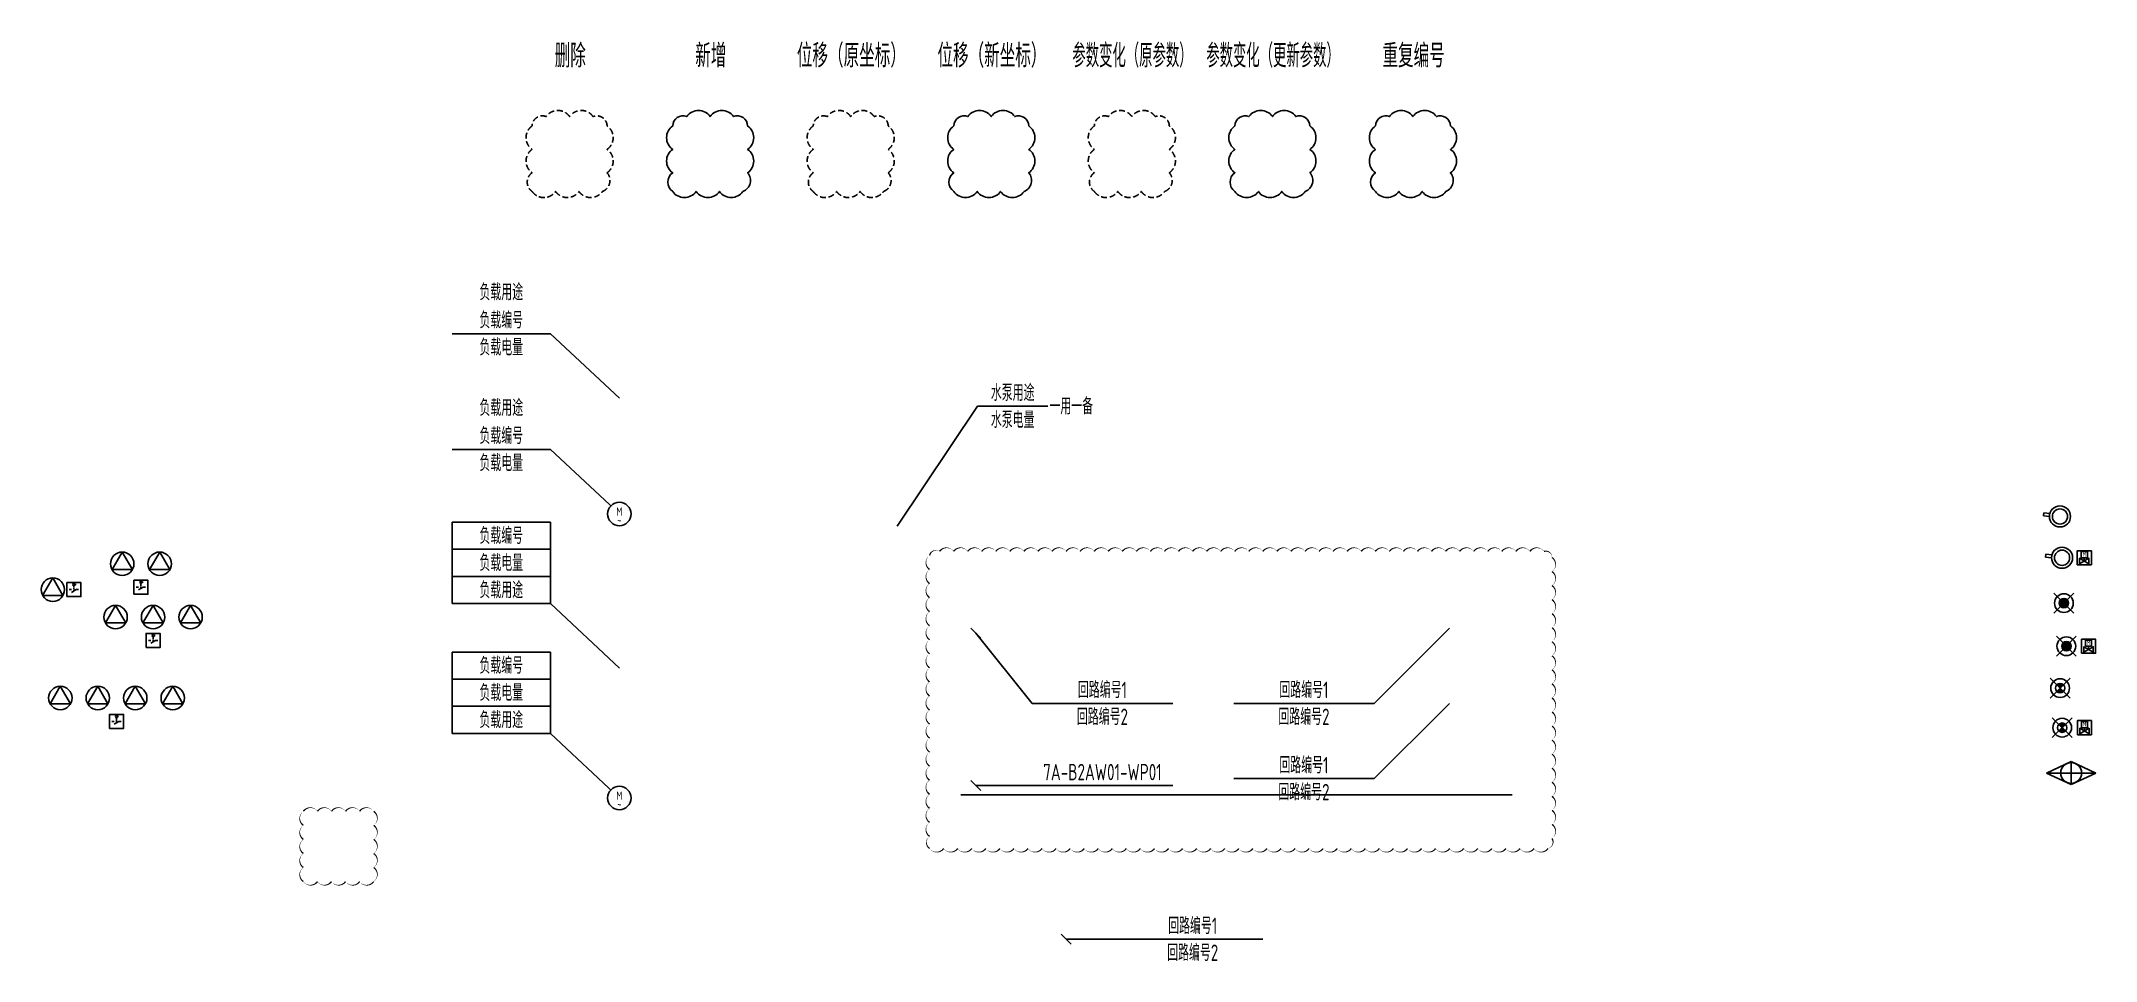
# Model space of a CAD drawing. Header units: millimetres. Extents: x -1040173 to 349982, y -145921 to 298175.
# Drawn here: x -498119 to -454263, y 14356 to 34000 of the extents above; entities that cross this region are included whole.
import ezdxf
from ezdxf.enums import TextEntityAlignment as Align

# ---------------------------------------------------------------- set-up
doc = ezdxf.new("R2010")
doc.units = ezdxf.units.MM
doc.header["$LTSCALE"] = 500
doc.header["$MEASUREMENT"] = 0
doc.linetypes.add('HIDDEN', pattern=[0.375, 0.25, -0.125])
doc.layers.get('0').update_dxf_attribs({"color": 255, "linetype": 'CONTINUOUS'})
doc.layers.get('DEFPOINTS').update_dxf_attribs({"linetype": 'CONTINUOUS'})
for name, color, linetype in [('AI-POWR-AUXL1', 2, 'CONTINUOUS'), ('E-FAS-DEVC', 3, 'CONTINUOUS'), ('E-POWR-EQPM', 3, 'CONTINUOUS'), ('E-UNIV-DIAG', 2, 'CONTINUOUS'), ('E-UNIV-EL', 140, 'CONTINUOUS'), ('E-UNIV-NOTE', 6, 'CONTINUOUS'), ('W-FRPT-SPRL-EQPM', 60, 'CONTINUOUS'), ('W-NOTE', 40, 'CONTINUOUS'), ('W-RAIN-EQPM', 60, 'CONTINUOUS')]:
    doc.layers.add(name, color=color, linetype=linetype)
for name, color, linetype, plot in [('AI-充电桩分组', 1, 'CONTINUOUS', False), ('AI-圈注', 1, 'CONTINUOUS', False), ('AI-总线校核', 1, 'CONTINUOUS', False), ('AI-提资比对', 1, 'CONTINUOUS', False)]:
    doc.layers.add(name, color=color, linetype=linetype, plot=plot)
doc.styles.add('TH-STYLE3', font='tssdeng.shx', dxfattribs={"width": 0.7, "bigfont": 'tssdchn.shx'})

msp = doc.modelspace()

# ---------------------------------------------------------------- texts
at = {"layer": 'E-UNIV-NOTE', "style": 'TH-STYLE3'}
for s, width, p in [('删除', 0.7, (-486825, 33714)), ('新增', 0.7, (-483825, 33714)), ('位移（原坐标）', 0.7, (-480825, 33714)), ('位移（新坐标）', 0.7, (-477825, 33714)), ('参数变化（原参数）', 0.6, (-474825, 33714)), ('参数变化（更新参数）', 0.6, (-471825, 33714)), ('重复编号', 0.7, (-468825, 33714))]:
    msp.add_text(s, height=500, dxfattribs=dict(at, width=width)).set_placement(p, align=Align.MIDDLE)

# ---------------------------------------------------------------- blocks, each defined once
blk = doc.blocks.new('E-BDB054')
blk.add_circle((0, 0), 2.5)
at = {"layer": 'E-UNIV-EL'}
blk.add_lwpolyline([(0, 2.5), (-2.17, -1.25), (2.17, -1.25)], close=True, dxfattribs=at)
blk = doc.blocks.new('单台潜水泵')
at = {"layer": 'E-POWR-EQPM'}
blk.add_blockref('E-BDB054', (0, -2.5), dxfattribs=at)
blk = doc.blocks.new('E-BFAS23-3')
blk.add_lwpolyline([(-1.5, -1.5), (-1.5, 1.5), (1.5, 1.5), (1.5, -1.5)], close=True)
at = {"layer": 'E-UNIV-EL'}
for p, q in [((-1, 0), (-0.5, 0)), ((0, 0.71), (0, 0.51)), ((0, 0.41), (0, 0.26)), ((0, 0.16), (0, 0.01)), ((0.2, 1.08), (0.45, 1.08)), ((0, -0.09), (0, -0.29))]:
    blk.add_line(p, q, dxfattribs=at)
blk.add_lwpolyline([(1, 0), (0.5, 0), (-0.5, -0.58)], dxfattribs=at)
blk.add_lwpolyline([(0, 1.46, -0.533333), (0, 0.71, -0.533333)], format="xyb", close=True, dxfattribs=at)
blk = doc.blocks.new('*U642')
for p in [(0, 0), (8, 0)]:
    blk.add_blockref('单台潜水泵', p)
at = {"layer": 'E-POWR-EQPM'}
blk.add_blockref('E-BFAS23-3', (4, -7.5), dxfattribs=at)
blk = doc.blocks.new('*U644')
for p in [(0, 0), (8, 0), (16, 0)]:
    blk.add_blockref('单台潜水泵', p)
at = {"layer": 'E-POWR-EQPM'}
blk.add_blockref('E-BFAS23-3', (8, -7.5), dxfattribs=at)
blk = doc.blocks.new('*U646')
for p in [(0, 0), (8, 0), (16, 0), (24, 0)]:
    blk.add_blockref('单台潜水泵', p)
at = {"layer": 'E-POWR-EQPM'}
blk.add_blockref('E-BFAS23-3', (12, -7.5), dxfattribs=at)
blk = doc.blocks.new('消防炮')
at = {"layer": 'W-FRPT-SPRL-EQPM'}
for p, q in [((-5.29, 0), (0, 2.47)), ((-5.29, 0), (0, -2.47)), ((5.29, 0), (-5.29, 0)), ((5.29, 0), (0, 2.47)), ((0, 2.47), (0, -2.47)), ((5.29, 0), (0, -2.47))]:
    blk.add_line(p, q, dxfattribs=at)
blk.add_circle((0, 0), 2.23, dxfattribs=at)
blk = doc.blocks.new('自动扫描射水喷头')
at = {"layer": 'W-NOTE'}
h = blk.add_hatch(color=8, dxfattribs=at)
h.dxf.hatch_style = 1
h.paths.add_polyline_path([(0.71, -0.71), (0, 0), (-0.71, -0.71, 0.414214)])
h.paths.add_polyline_path([(0.71, 0.71, 0.414214), (-0.71, 0.71), (0, 0)])
at = {"layer": 'W-FRPT-SPRL-EQPM'}
for p, q in [((2.12, 2.12), (-2.12, -2.12)), ((2.12, -2.12), (-2.12, 2.12))]:
    blk.add_line(p, q, dxfattribs=at)
for radius in [2, 1]:
    blk.add_circle((0, 0), radius, dxfattribs=at)
blk = doc.blocks.new('E-BFAS621-3')
blk.add_lwpolyline([(-1.5, -1.5), (-1.5, 1.5), (1.5, 1.5), (1.5, -1.5)], close=True)
at = {"layer": 'E-UNIV-EL'}
for p, q in [((-0.65, 1.3), (0.65, 1.3)), ((-0.65, 0), (-0.65, 1.3)), ((-0.65, 0), (0.65, 0)), ((0, 0), (0, -0.7)), ((0.65, 0), (0.65, 1.3))]:
    blk.add_line(p, q, dxfattribs=at)
blk.add_lwpolyline([(1, -1.28), (1, -0.12), (-1, -1.28), (-1, -0.12)], close=True, dxfattribs=at)
at = {"layer": 'E-UNIV-EL', "style": 'TH-STYLE3', "width": 0.7}
blk.add_attdef('F', text='', height=1, dxfattribs=at).set_placement((0, 0.65), align=Align.MIDDLE)
blk = doc.blocks.new('*U513')
blk.add_blockref('自动扫描射水喷头', (0, 0))
at = {"layer": 'E-FAS-DEVC'}
ref = blk.add_blockref('E-BFAS621-3', (4.75, 0), dxfattribs=at)
ref.add_attrib('F', 'M', dxfattribs={"layer": 'E-UNIV-EL', "height": 1, "style": 'TH-STYLE3', "width": 0.7}).set_placement((4.75, 0.75), align=Align.MIDDLE)
blk = doc.blocks.new('自动扫描射水高空水炮')
at = {"layer": 'W-FRPT-SPRL-EQPM'}
for p, q in [((-3.47, 0.76), (-3.55, 0.12)), ((-2.25, -0.04), (-3.55, 0.12)), ((-2.17, 0.6), (-3.47, 0.76))]:
    blk.add_line(p, q, dxfattribs=at)
for radius in [2.25, 1.62]:
    blk.add_circle((0, 0), radius, dxfattribs=at)
blk = doc.blocks.new('*U514')
blk.add_blockref('自动扫描射水高空水炮', (0, 0))
at = {"layer": 'E-FAS-DEVC'}
ref = blk.add_blockref('E-BFAS621-3', (4.75, 0), dxfattribs=at)
ref.add_attrib('F', 'M', dxfattribs={"layer": 'E-UNIV-EL', "height": 1, "style": 'TH-STYLE3', "width": 0.7}).set_placement((4.75, 0.75), align=Align.MIDDLE)
blk = doc.blocks.new('大空间智能灭火装置')
at = {"layer": 'W-FRPT-SPRL-EQPM'}
h = blk.add_hatch(color=8, dxfattribs=at)
edge = h.paths.add_edge_path()
edge.add_arc((0, 0), 1, 0, 360)
at = {"layer": 'W-RAIN-EQPM'}
h = blk.add_hatch(color=8, dxfattribs=at)
edge = h.paths.add_edge_path()
edge.add_arc((0, 0), 1, 0, 360)
at = {"layer": 'W-FRPT-SPRL-EQPM'}
for p, q in [((2.12, 2.12), (-2.12, -2.12)), ((2.12, -2.12), (-2.12, 2.12))]:
    blk.add_line(p, q, dxfattribs=at)
for radius in [2, 1]:
    blk.add_circle((0, 0), radius, dxfattribs=at)
blk = doc.blocks.new('*U515')
at = {"layer": 'E-FAS-DEVC'}
ref = blk.add_blockref('E-BFAS621-3', (4.75, 0), dxfattribs=at)
ref.add_attrib('F', 'M', dxfattribs={"layer": 'E-UNIV-EL', "height": 1, "style": 'TH-STYLE3', "width": 0.7}).set_placement((4.75, 0.75), align=Align.MIDDLE)
at = {"layer": 'W-FRPT-SPRL-EQPM'}
blk.add_blockref('大空间智能灭火装置', (0, 0), dxfattribs=at)
blk = doc.blocks.new('单台潜水泵1')
at = {"layer": 'E-POWR-EQPM'}
for name, p in [('E-BDB054', (0, -2.5)), ('E-BFAS23-3', (4.5, -2.5))]:
    blk.add_blockref(name, p, dxfattribs=at)
blk = doc.blocks.new('*U608')
at = {"layer": 'E-UNIV-NOTE'}
for q in [(0, 0), (32.13, 25.6)]:
    blk.add_line((17.13, 25.6), q, dxfattribs=at)
at = {"layer": 'E-UNIV-NOTE', "style": 'TH-STYLE3', "width": 0.7}
for tag, p in [('水泵用途', (24.63, 28.47)), ('主备关系', (37.13, 25.6)), ('水泵电量', (24.63, 22.7))]:
    blk.add_attdef(tag, text='', height=3.5, dxfattribs=at).set_placement(p, align=Align.MIDDLE_CENTER)
blk = doc.blocks.new('THHZXT_fault')
at = {"layer": 'AI-总线校核'}
blk.add_lwpolyline([(-750, -750, 0, 30, 0.520567), (-450, -750, 0, 30, 0.520567), (-150, -750, 0, 30, 0.520567), (150, -750, 0, 30, 0.520567), (450, -750, 0, 30, 0.520567), (750, -750, 0, 30, 0.520567), (750, -450, 0, 30, 0.520567), (750, -150, 0, 30, 0.520567), (750, 150, 0, 30, 0.520567), (750, 450, 0, 30, 0.520567), (750, 750, 0, 30, 0.520567), (450, 750, 0, 30, 0.520567), (150, 750, 0, 30, 0.520567), (-150, 750, 0, 30, 0.520567), (-450, 750, 0, 30, 0.520567), (-750, 750, 0, 30, 0.520567), (-750, 450, 0, 30, 0.520567), (-750, 150, 0, 30, 0.520567), (-750, -150, 0, 30, 0.520567), (-750, -450, 0, 30, 0.520567)], format="xyseb", close=True, dxfattribs=at)
blk = doc.blocks.new('*U637')
at = {"layer": 'E-UNIV-DIAG', "color": 1}
for q in [(-35.7, 13.78), (0, 0)]:
    blk.add_line((-14.7, 13.78), q, dxfattribs=at)
at = {"layer": 'DEFPOINTS', "style": 'TH-STYLE3', "width": 0.7}
blk.add_attdef('负载用途', text='', height=3.5, dxfattribs=at).set_placement((-25.2, 22.68), align=Align.MIDDLE_CENTER)
at = {"layer": 'E-UNIV-NOTE', "style": 'TH-STYLE3', "width": 0.7}
for tag, p in [('负载编号', (-25.2, 16.68)), ('负载电量', (-25.2, 10.88))]:
    blk.add_attdef(tag, text='', height=3.5, dxfattribs=at).set_placement(p, align=Align.MIDDLE_CENTER)
blk = doc.blocks.new('E-BDB052')
blk.add_circle((0, 0), 2.5)
at = {"layer": 'E-UNIV-EL', "style": 'TH-STYLE3', "width": 0.7}
for s, p in [('M', (0, 0.5)), ('~', (0, -1.5))]:
    blk.add_text(s, height=1.8, dxfattribs=at).set_placement(p, align=Align.MIDDLE)
blk = doc.blocks.new('*U638')
at = {"layer": 'E-UNIV-DIAG', "color": 1}
for q in [(-35.7, 13.78), (0, 0)]:
    blk.add_line((-14.7, 13.78), q, dxfattribs=at)
at = {"layer": 'DEFPOINTS', "style": 'TH-STYLE3', "width": 0.7}
blk.add_attdef('负载用途', text='', height=3.5, dxfattribs=at).set_placement((-25.2, 22.68), align=Align.MIDDLE_CENTER)
at = {"layer": 'E-UNIV-NOTE', "style": 'TH-STYLE3', "width": 0.7}
for tag, p in [('负载编号', (-25.2, 16.68)), ('负载电量', (-25.2, 10.88))]:
    blk.add_attdef(tag, text='', height=3.5, dxfattribs=at).set_placement(p, align=Align.MIDDLE_CENTER)
blk.add_wipeout([(2.5, 0), (2.48, 0.31), (2.42, 0.62), (2.32, 0.92), (2.19, 1.2), (2.02, 1.47), (1.82, 1.71), (1.59, 1.93), (1.34, 2.11), (1.06, 2.26), (0.77, 2.38), (0.47, 2.46), (0.16, 2.5), (-0.16, 2.5), (-0.47, 2.46), (-0.77, 2.38), (-1.06, 2.26), (-1.34, 2.11), (-1.59, 1.93), (-1.82, 1.71), (-2.02, 1.47), (-2.19, 1.2), (-2.32, 0.92), (-2.42, 0.62), (-2.48, 0.31), (-2.5, 0), (-2.48, -0.31), (-2.42, -0.62), (-2.32, -0.92), (-2.19, -1.2), (-2.02, -1.47), (-1.82, -1.71), (-1.59, -1.93), (-1.34, -2.11), (-1.06, -2.26), (-0.77, -2.38), (-0.47, -2.46), (-0.16, -2.5), (0.16, -2.5), (0.47, -2.46), (0.77, -2.38), (1.06, -2.26), (1.34, -2.11), (1.59, -1.93), (1.82, -1.71), (2.02, -1.47), (2.19, -1.2), (2.32, -0.92), (2.42, -0.62), (2.48, -0.31)]).dxf.layer = 'E-POWR-EQPM'
at = {"layer": 'E-POWR-EQPM'}
blk.add_blockref('E-BDB052', (0, 0), dxfattribs=at)
blk = doc.blocks.new('*U648')
at = {"layer": 'E-UNIV-DIAG', "color": 1}
for p, q in [((-14.7, 31.18), (-35.7, 31.18)), ((-35.7, 31.18), (-35.7, 13.78)), ((-14.7, 31.18), (-14.7, 13.78)), ((-14.7, 25.38), (-35.7, 25.38)), ((-14.7, 19.58), (-35.7, 19.58)), ((-14.7, 13.78), (-35.7, 13.78)), ((-14.7, 13.78), (0, 0))]:
    blk.add_line(p, q, dxfattribs=at)
at = {"layer": 'E-UNIV-NOTE', "style": 'TH-STYLE3', "width": 0.7}
for tag, p in [('负载编号', (-25.2, 28.28)), ('负载电量', (-25.2, 22.48)), ('负载用途', (-25.2, 16.68))]:
    blk.add_attdef(tag, text='', height=3.5, dxfattribs=at).set_placement(p, align=Align.MIDDLE_CENTER)
blk = doc.blocks.new('*U649')
at = {"layer": 'E-UNIV-DIAG', "color": 1}
for p, q in [((-14.7, 31.18), (-35.7, 31.18)), ((-35.7, 31.18), (-35.7, 13.78)), ((-14.7, 31.18), (-14.7, 13.78)), ((-14.7, 25.38), (-35.7, 25.38)), ((-14.7, 19.58), (-35.7, 19.58)), ((-14.7, 13.78), (-35.7, 13.78)), ((-14.7, 13.78), (0, 0))]:
    blk.add_line(p, q, dxfattribs=at)
at = {"layer": 'E-UNIV-NOTE', "style": 'TH-STYLE3', "width": 0.7}
for tag, p in [('负载编号', (-25.2, 28.28)), ('负载电量', (-25.2, 22.48)), ('负载用途', (-25.2, 16.68))]:
    blk.add_attdef(tag, text='', height=3.5, dxfattribs=at).set_placement(p, align=Align.MIDDLE_CENTER)
blk.add_wipeout([(2.5, 0), (2.48, 0.31), (2.42, 0.62), (2.32, 0.92), (2.19, 1.2), (2.02, 1.47), (1.82, 1.71), (1.59, 1.93), (1.34, 2.11), (1.06, 2.26), (0.77, 2.38), (0.47, 2.46), (0.16, 2.5), (-0.16, 2.5), (-0.47, 2.46), (-0.77, 2.38), (-1.06, 2.26), (-1.34, 2.11), (-1.59, 1.93), (-1.82, 1.71), (-2.02, 1.47), (-2.19, 1.2), (-2.32, 0.92), (-2.42, 0.62), (-2.48, 0.31), (-2.5, 0), (-2.48, -0.31), (-2.42, -0.62), (-2.32, -0.92), (-2.19, -1.2), (-2.02, -1.47), (-1.82, -1.71), (-1.59, -1.93), (-1.34, -2.11), (-1.06, -2.26), (-0.77, -2.38), (-0.47, -2.46), (-0.16, -2.5), (0.16, -2.5), (0.47, -2.46), (0.77, -2.38), (1.06, -2.26), (1.34, -2.11), (1.59, -1.93), (1.82, -1.71), (2.02, -1.47), (2.19, -1.2), (2.32, -0.92), (2.42, -0.62), (2.48, -0.31)]).dxf.layer = 'E-POWR-EQPM'
at = {"layer": 'E-POWR-EQPM'}
blk.add_blockref('E-BDB052', (0, 0), dxfattribs=at)
blk = doc.blocks.new('*U687')
at = {"layer": 'E-UNIV-NOTE'}
for p, q in [((-1.06, 1.06), (1.06, -1.06)), ((12, -15), (0, 0)), ((12, -15), (42, -15))]:
    blk.add_line(p, q, dxfattribs=at)
at = {"layer": 'E-UNIV-NOTE', "style": 'TH-STYLE3', "width": 0.7}
for tag, p in [('回路编号1', (27, -12.13)), ('回路编号2', (27, -17.87))]:
    blk.add_attdef(tag, text='', height=3.5, dxfattribs=at).set_placement(p, align=Align.MIDDLE_CENTER)
blk = doc.blocks.new('AI-回路标注-R')
at = {"layer": 'E-UNIV-NOTE', "xscale": 100, "yscale": 100, "zscale": 100}
blk.add_blockref('*U687', (0, 0), dxfattribs=at).add_auto_attribs({'回路编号1': '回路编号1', '回路编号2': '回路编号2'})
blk = doc.blocks.new('*U685')
at = {"layer": 'E-UNIV-NOTE'}
for p, q in [((-15, -15), (0, 0)), ((-1.06, -1.06), (1.06, 1.06)), ((-15, -15), (-45, -15))]:
    blk.add_line(p, q, dxfattribs=at)
at = {"layer": 'E-UNIV-NOTE', "style": 'TH-STYLE3', "width": 0.7}
for tag, p in [('回路编号1', (-30, -12.13)), ('回路编号2', (-30, -17.87))]:
    blk.add_attdef(tag, text='', height=3.5, dxfattribs=at).set_placement(p, align=Align.MIDDLE_CENTER)
blk = doc.blocks.new('AI-回路标注-L')
at = {"layer": 'E-UNIV-NOTE', "xscale": 100, "yscale": 100, "zscale": 100}
blk.add_blockref('*U685', (0, 0), dxfattribs=at).add_auto_attribs({'回路编号1': '回路编号1', '回路编号2': '回路编号2'})
blk = doc.blocks.new('*U688')
at = {"layer": 'E-UNIV-NOTE'}
for p, q in [((-1.06, 1.06), (1.06, -1.06)), ((12, 0), (0, 0)), ((12, 0), (42, 0))]:
    blk.add_line(p, q, dxfattribs=at)
at = {"layer": 'E-UNIV-NOTE', "style": 'TH-STYLE3', "width": 0.7}
for tag, p in [('回路编号1', (27, 2.87)), ('回路编号2', (27, -2.87))]:
    blk.add_attdef(tag, text='', height=3.5, dxfattribs=at).set_placement(p, align=Align.MIDDLE_CENTER)
blk = doc.blocks.new('*U689')
at = {"layer": 'E-UNIV-NOTE'}
for p, q in [((-1.06, 1.06), (1.06, -1.06)), ((12, 0), (0, 0)), ((12, 0), (42, 0))]:
    blk.add_line(p, q, dxfattribs=at)
at = {"layer": 'E-UNIV-NOTE', "style": 'TH-STYLE3', "width": 0.7}
for tag, p in [('回路编号1', (27, 2.87)), ('回路编号2', (27, -2.87))]:
    blk.add_attdef(tag, text='', height=3.5, dxfattribs=at).set_placement(p, align=Align.MIDDLE_CENTER)

# ---------------------------------------------------------------- linework, layer by layer
at = {"layer": 'AI-充电桩分组', "linetype": 'Continuous'}
msp.add_lwpolyline([(-479156, 16757, 0, 30, 0.520567), (-478856, 16757, 0, 30, 0.520567), (-478556, 16757, 0, 30, 0.520567), (-478256, 16757, 0, 30, 0.520567), (-477956, 16757, 0, 30, 0.520567), (-477656, 16757, 0, 30, 0.520567), (-477356, 16757, 0, 30, 0.520567), (-477056, 16757, 0, 30, 0.520567), (-476756, 16757, 0, 30, 0.520567), (-476456, 16757, 0, 30, 0.520567), (-476156, 16757, 0, 30, 0.520567), (-475856, 16757, 0, 30, 0.520567), (-475556, 16757, 0, 30, 0.520567), (-475256, 16757, 0, 30, 0.520567), (-474956, 16757, 0, 30, 0.520567), (-474656, 16757, 0, 30, 0.520567), (-474356, 16757, 0, 30, 0.520567), (-474056, 16757, 0, 30, 0.520567), (-473756, 16757, 0, 30, 0.520567), (-473456, 16757, 0, 30, 0.520567), (-473156, 16757, 0, 30, 0.520567), (-472856, 16757, 0, 30, 0.520567), (-472556, 16757, 0, 30, 0.520567), (-472256, 16757, 0, 30, 0.520567), (-471956, 16757, 0, 30, 0.520567), (-471656, 16757, 0, 30, 0.520567), (-471356, 16757, 0, 30, 0.520567), (-471056, 16757, 0, 30, 0.520567), (-470756, 16757, 0, 30, 0.520567), (-470456, 16757, 0, 30, 0.520567), (-470156, 16757, 0, 30, 0.520567), (-469856, 16757, 0, 30, 0.520567), (-469556, 16757, 0, 30, 0.520567), (-469256, 16757, 0, 30, 0.520567), (-468956, 16757, 0, 30, 0.520567), (-468656, 16757, 0, 30, 0.520567), (-468356, 16757, 0, 30, 0.520567), (-468056, 16757, 0, 30, 0.520567), (-467756, 16757, 0, 30, 0.520567), (-467456, 16757, 0, 30, 0.520567), (-467156, 16757, 0, 30, 0.520567), (-466856, 16757, 0, 30, 0.520567), (-466556, 16757, 0, 30, 0.520567), (-466256, 16757, 0, 30, 0.520567), (-465956, 16757, 0, 30, 0.520567), (-465872, 16972, 0, 30, 0.520567), (-465872, 17272, 0, 30, 0.520567), (-465872, 17572, 0, 30, 0.520567), (-465872, 17872, 0, 30, 0.520567), (-465872, 18172, 0, 30, 0.520567), (-465872, 18472, 0, 30, 0.520567), (-465872, 18772, 0, 30, 0.520567), (-465872, 19072, 0, 30, 0.520567), (-465872, 19372, 0, 30, 0.520567), (-465872, 19672, 0, 30, 0.520567), (-465872, 19972, 0, 30, 0.520567), (-465872, 20272, 0, 30, 0.520567), (-465872, 20572, 0, 30, 0.520567), (-465872, 20872, 0, 30, 0.520567), (-465872, 21172, 0, 30, 0.520567), (-465872, 21472, 0, 30, 0.520567), (-465872, 21772, 0, 30, 0.520567), (-465872, 22072, 0, 30, 0.520567), (-465872, 22372, 0, 30, 0.520567), (-465872, 22672, 0, 30, 0.520567), (-465872, 22972, 0, 30, 0.520567), (-466043, 23101, 0, 30, 0.520567), (-466343, 23101, 0, 30, 0.520567), (-466643, 23101, 0, 30, 0.520567), (-466943, 23101, 0, 30, 0.520567), (-467243, 23101, 0, 30, 0.520567), (-467543, 23101, 0, 30, 0.520567), (-467843, 23101, 0, 30, 0.520567), (-468143, 23101, 0, 30, 0.520567), (-468443, 23101, 0, 30, 0.520567), (-468743, 23101, 0, 30, 0.520567), (-469043, 23101, 0, 30, 0.520567), (-469343, 23101, 0, 30, 0.520567), (-469643, 23101, 0, 30, 0.520567), (-469943, 23101, 0, 30, 0.520567), (-470243, 23101, 0, 30, 0.520567), (-470543, 23101, 0, 30, 0.520567), (-470843, 23101, 0, 30, 0.520567), (-471143, 23101, 0, 30, 0.520567), (-471443, 23101, 0, 30, 0.520567), (-471743, 23101, 0, 30, 0.520567), (-472043, 23101, 0, 30, 0.520567), (-472343, 23101, 0, 30, 0.520567), (-472643, 23101, 0, 30, 0.520567), (-472943, 23101, 0, 30, 0.520567), (-473243, 23101, 0, 30, 0.520567), (-473543, 23101, 0, 30, 0.520567), (-473843, 23101, 0, 30, 0.520567), (-474143, 23101, 0, 30, 0.520567), (-474443, 23101, 0, 30, 0.520567), (-474743, 23101, 0, 30, 0.520567), (-475043, 23101, 0, 30, 0.520567), (-475343, 23101, 0, 30, 0.520567), (-475643, 23101, 0, 30, 0.520567), (-475943, 23101, 0, 30, 0.520567), (-476243, 23101, 0, 30, 0.520567), (-476543, 23101, 0, 30, 0.520567), (-476843, 23101, 0, 30, 0.520567), (-477143, 23101, 0, 30, 0.520567), (-477443, 23101, 0, 30, 0.520567), (-477743, 23101, 0, 30, 0.520567), (-478043, 23101, 0, 30, 0.520567), (-478343, 23101, 0, 30, 0.520567), (-478643, 23101, 0, 30, 0.520567), (-478943, 23101, 0, 30, 0.520567), (-479156, 23015, 0, 30, 0.520567), (-479156, 22715, 0, 30, 0.520567), (-479156, 22415, 0, 30, 0.520567), (-479156, 22115, 0, 30, 0.520567), (-479156, 21815, 0, 30, 0.520567), (-479156, 21515, 0, 30, 0.520567), (-479156, 21215, 0, 30, 0.520567), (-479156, 20915, 0, 30, 0.520567), (-479156, 20615, 0, 30, 0.520567), (-479156, 20315, 0, 30, 0.520567), (-479156, 20015, 0, 30, 0.520567), (-479156, 19715, 0, 30, 0.520567), (-479156, 19415, 0, 30, 0.520567), (-479156, 19115, 0, 30, 0.520567), (-479156, 18815, 0, 30, 0.520567), (-479156, 18515, 0, 30, 0.520567), (-479156, 18215, 0, 30, 0.520567), (-479156, 17915, 0, 30, 0.520567), (-479156, 17615, 0, 30, 0.520567), (-479156, 17315, 0, 30, 0.520567), (-479156, 17015, 0, 30, 0.520567)], format="xyseb", close=True, dxfattribs=at)
at = {"layer": 'AI-充电桩分组'}
msp.add_lwpolyline([(-478492, 17906), (-466721, 17906)], dxfattribs=at)
at = {"layer": 'AI-提资比对', "color": 1, "linetype": 'HIDDEN'}
msp.add_lwpolyline([(-487639, 30788, 0.520567), (-487139, 30788, 0.520567), (-486639, 30788, 0.520567), (-486139, 30788, 0.520567), (-486039, 31188, 0.520567), (-486039, 31688, 0.520567), (-486039, 32188, 0.520567), (-486339, 32388, 0.520567), (-486839, 32388, 0.520567), (-487339, 32388, 0.520567), (-487639, 32188, 0.520567), (-487639, 31688, 0.520567), (-487639, 31188, 0.520567)], format="xyb", close=True, dxfattribs=at)
at = {"layer": 'AI-提资比对', "color": 1, "linetype": 'Continuous'}
msp.add_lwpolyline([(-484639, 30788, 0.520567), (-484139, 30788, 0.520567), (-483639, 30788, 0.520567), (-483139, 30788, 0.520567), (-483039, 31188, 0.520567), (-483039, 31688, 0.520567), (-483039, 32188, 0.520567), (-483339, 32388, 0.520567), (-483839, 32388, 0.520567), (-484339, 32388, 0.520567), (-484639, 32188, 0.520567), (-484639, 31688, 0.520567), (-484639, 31188, 0.520567)], format="xyb", close=True, dxfattribs=at)
at = {"layer": 'AI-提资比对', "color": 2, "linetype": 'HIDDEN'}
msp.add_lwpolyline([(-481639, 30788, 0.520567), (-481139, 30788, 0.520567), (-480639, 30788, 0.520567), (-480139, 30788, 0.520567), (-480039, 31188, 0.520567), (-480039, 31688, 0.520567), (-480039, 32188, 0.520567), (-480339, 32388, 0.520567), (-480839, 32388, 0.520567), (-481339, 32388, 0.520567), (-481639, 32188, 0.520567), (-481639, 31688, 0.520567), (-481639, 31188, 0.520567)], format="xyb", close=True, dxfattribs=at)
at = {"layer": 'AI-提资比对', "color": 2, "linetype": 'Continuous'}
msp.add_lwpolyline([(-478639, 30788, 0.520567), (-478139, 30788, 0.520567), (-477639, 30788, 0.520567), (-477139, 30788, 0.520567), (-477039, 31188, 0.520567), (-477039, 31688, 0.520567), (-477039, 32188, 0.520567), (-477339, 32388, 0.520567), (-477839, 32388, 0.520567), (-478339, 32388, 0.520567), (-478639, 32188, 0.520567), (-478639, 31688, 0.520567), (-478639, 31188, 0.520567)], format="xyb", close=True, dxfattribs=at)
at = {"layer": 'AI-提资比对', "color": 3, "linetype": 'HIDDEN'}
msp.add_lwpolyline([(-475639, 30788, 0.520567), (-475139, 30788, 0.520567), (-474639, 30788, 0.520567), (-474139, 30788, 0.520567), (-474039, 31188, 0.520567), (-474039, 31688, 0.520567), (-474039, 32188, 0.520567), (-474339, 32388, 0.520567), (-474839, 32388, 0.520567), (-475339, 32388, 0.520567), (-475639, 32188, 0.520567), (-475639, 31688, 0.520567), (-475639, 31188, 0.520567)], format="xyb", close=True, dxfattribs=at)
at = {"layer": 'AI-提资比对', "color": 3, "linetype": 'Continuous'}
msp.add_lwpolyline([(-472639, 30788, 0.520567), (-472139, 30788, 0.520567), (-471639, 30788, 0.520567), (-471139, 30788, 0.520567), (-471039, 31188, 0.520567), (-471039, 31688, 0.520567), (-471039, 32188, 0.520567), (-471339, 32388, 0.520567), (-471839, 32388, 0.520567), (-472339, 32388, 0.520567), (-472639, 32188, 0.520567), (-472639, 31688, 0.520567), (-472639, 31188, 0.520567)], format="xyb", close=True, dxfattribs=at)
at = {"layer": 'AI-提资比对', "color": 5, "linetype": 'Continuous'}
msp.add_lwpolyline([(-469639, 30788, 0.520567), (-469139, 30788, 0.520567), (-468639, 30788, 0.520567), (-468139, 30788, 0.520567), (-468039, 31188, 0.520567), (-468039, 31688, 0.520567), (-468039, 32188, 0.520567), (-468339, 32388, 0.520567), (-468839, 32388, 0.520567), (-469339, 32388, 0.520567), (-469639, 32188, 0.520567), (-469639, 31688, 0.520567), (-469639, 31188, 0.520567)], format="xyb", close=True, dxfattribs=at)

# ---------------------------------------------------------------- block references
at = {"xscale": 100, "yscale": 100, "zscale": 100}
for name, p, values in [('*U637', (-485777, 26371), {'负载编号': '负载编号', '负载电量': '负载电量', '负载用途': '负载用途'}), ('*U608', (-479845, 23642), {'水泵电量': '水泵电量', '水泵用途': '水泵用途', '主备关系': '一用一备'})]:
    msp.add_blockref(name, p, dxfattribs=at).add_auto_attribs(values)
for name, p in [('自动扫描射水高空水炮', (-455029, 23848)), ('*U514', (-454985, 22966)), ('大空间智能灭火装置', (-454945, 21997)), ('*U515', (-454893, 21077)), ('自动扫描射水喷头', (-455026, 20182)), ('*U513', (-454982, 19337)), ('消防炮', (-454791, 18369))]:
    msp.add_blockref(name, p, dxfattribs=at)
at = {"layer": 'AI-POWR-AUXL1'}
for name, p in [('AI-回路标注-R', (-478166, 21356)), ('AI-回路标注-L', (-468165, 21356))]:
    msp.add_blockref(name, p, dxfattribs=at)
at = {"layer": 'AI-充电桩分组', "linetype": 'Continuous', "xscale": 100, "yscale": 100, "zscale": 100}
msp.add_blockref('*U689', (-476240, 14818), dxfattribs=at).add_auto_attribs({'回路编号1': '回路编号1', '回路编号2': '回路编号2'})
at = {"layer": 'AI-圈注'}
msp.add_blockref('THHZXT_fault', (-491771, 16801), dxfattribs=at)
at = {"layer": 'E-POWR-EQPM', "xscale": 100, "yscale": 100, "zscale": 100}
for name, p in [('*U642', (-496388, 23087)), ('单台潜水泵1', (-497869, 22535)), ('*U646', (-497709, 20221))]:
    msp.add_blockref(name, p, dxfattribs=at)
at = {"layer": 'E-POWR-EQPM', "color": 100, "xscale": 100, "yscale": 100, "zscale": 100}
msp.add_blockref('*U644', (-496529, 21949), dxfattribs=at)
at = {"layer": 'E-UNIV-NOTE', "xscale": 100, "yscale": 100, "zscale": 100}
msp.add_blockref('*U685', (-468165, 19749), dxfattribs=at).add_auto_attribs({'回路编号1': '回路编号1', '回路编号2': '回路编号2'})
at = {"layer": 'E-UNIV-NOTE'}
ref = msp.add_blockref('*U688', (-478166, 18102), dxfattribs=dict(at, xscale=100, yscale=100, zscale=100))
ref.add_attrib('回路编号1', '7A-B2AW01-WP01', dxfattribs={"height": 350, "style": 'TH-STYLE3', "width": 0.7}).set_placement((-475466, 18389), align=Align.MIDDLE_CENTER)

msp.set_redraw_order([(e.dxf.handle, doc.entitydb.next_handle()) for e in msp.query("TEXT MTEXT ATTDEF DIMENSION ARC_DIMENSION")])  # texts and dimensions are drawn at this point

# ---------------------------------------------------------------- next in the draw order: block references
at = {"color": 5, "linetype": 'Continuous', "xscale": 100, "yscale": 100, "zscale": 100}
msp.add_blockref('*U638', (-485777, 23901), dxfattribs=at).add_auto_attribs({'负载编号': '负载编号', '负载电量': '负载电量', '负载用途': '负载用途'})

# ---------------------------------------------------------------- next in the draw order: block references
msp.add_blockref('*U648', (-485777, 20608), dxfattribs=at).add_auto_attribs({'负载编号': '负载编号', '负载电量': '负载电量', '负载用途': '负载用途'})

# ---------------------------------------------------------------- next in the draw order: block references
msp.add_blockref('*U649', (-485777, 17835), dxfattribs=at).add_auto_attribs({'负载编号': '负载编号', '负载电量': '负载电量', '负载用途': '负载用途'})

doc.saveas('drawing.dxf')
